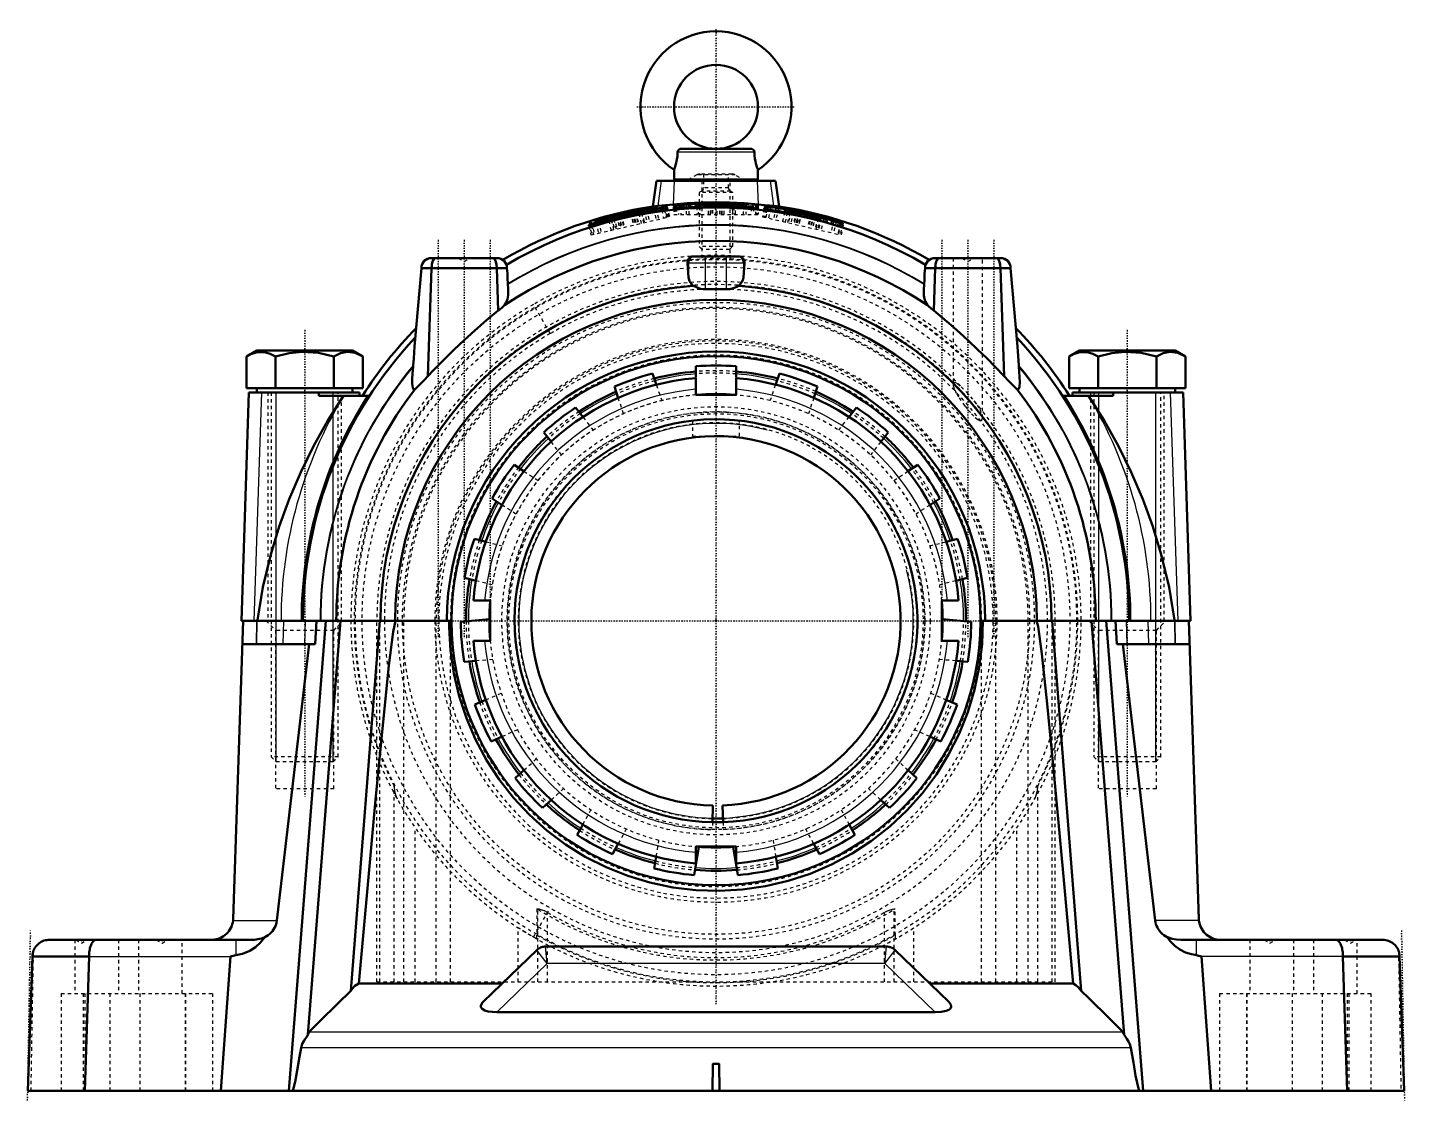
# Model space of a CAD drawing. Header units: millimetres. Extents: x -205 to 205, y -143 to 177.
import ezdxf

# ---------------------------------------------------------------- set-up
doc = ezdxf.new("R2010")
doc.units = ezdxf.units.MM
doc.linetypes.add('Center', pattern=[1.5, 0.45, -0.5, 0.05, -0.5])
doc.linetypes.add('Dashed', pattern=[2, 1, -1])
for name, color, linetype, lineweight in [('2d ConnectionPoints', 7, 'Continuous', 50), ('AM_0', 7, 'Continuous', 50), ('AM_4', 3, 'Continuous', 25), ('AM_5', 3, 'Continuous', 25), ('AM_7', 7, 'Center', 25), ('AM_9', 6, 'Dashed', 25)]:
    doc.layers.add(name, color=color, linetype=linetype, lineweight=lineweight)

# ---------------------------------------------------------------- blocks, each defined once
blk = doc.blocks.new('1_SKF_MBL_24_0_in_SKFSNL5246201224KH3024_2')
at = {"layer": 'AM_0'}
for p, q in [((-6, 72.39), (-6, 75.76)), ((6, 75.76), (6, 72.39)), ((-18.93, 73.61), (-17.75, 70.17)), ((17.74, 70.17), (18.93, 73.61)), ((-29.11, 66.31), (-30.28, 69.71)), ((30.28, 69.71), (29.12, 66.34)), ((-41.8, 63.47), (-39.59, 60.64)), ((39.58, 60.62), (41.8, 63.47)), ((-49.04, 53.24), (-51.27, 56.1)), ((51.27, 56.1), (49.05, 53.25)), ((-60.14, 46.46), (-57.2, 44.54)), ((57.17, 44.52), (60.14, 46.46)), ((-63.67, 34.43), (-66.71, 36.42)), ((66.71, 36.42), (63.66, 34.43)), ((-71.97, 24.42), (-68.49, 23.53)), ((68.52, 23.54), (71.97, 24.42)), ((-71.44, 11.9), (-74.92, 12.78)), ((74.92, 12.78), (71.41, 11.89)), ((-76, -0.28), (-67.5, 0.43)), ((67.5, 0.43), (76, -0.28)), ((-71.4, -11.94), (-75.01, -12.24)), ((75.01, -12.24), (71.44, -11.94)), ((-71.79, -24.94), (-68.54, -23.51)), ((68.5, -23.5), (71.79, -24.94)), ((-63.64, -34.47), (-66.97, -35.93)), ((66.97, -35.93), (63.64, -34.47)), ((-59.8, -46.9), (-57.19, -44.49)), ((57.22, -44.52), (59.8, -46.9)), ((-49.01, -53.28), (-51.68, -55.73)), ((51.68, -55.73), (49, -53.27)), ((-41.34, -63.78), (-39.61, -60.59)), ((39.63, -60.62), (41.34, -63.78)), ((-29.09, -66.36), (-30.78, -69.49)), ((-5.15, -67.3), (-6.55, -75.72)), ((6.55, -75.72), (5.15, -67.3)), ((30.78, -69.49), (29.07, -66.33)), ((-18.39, -73.74), (-17.79, -70.15)), ((17.79, -70.16), (18.39, -73.74))]:
    blk.add_line(p, q, dxfattribs=at)
for radius, start, end in [(76, 85.4719, 94.5281), (76, 104.4193, 113.4754), (76, 66.5246, 75.5807), (67.5, 85.0801, 94.9199), (76, 123.3667, 132.4228), (76, 47.5772, 56.6333), (76, 142.314, 151.3702), (76, 28.6298, 37.686), (76, 161.2614, 170.3175), (76, 9.6825, 18.7386), (67.5, 175.0801, 184.9199), (67.5, 355.0801, 4.9199), (76, 180.2088, 189.2649), (76, 350.7351, 359.7912), (76, 199.1561, 208.2123), (76, 331.7877, 340.8439), (76, 218.1035, 227.1596), (76, 312.8404, 321.8965), (76, 237.0509, 246.107), (76, 293.893, 302.9491), (67.5, 265.0801, 274.9199), (76, 255.9983, 265.0544), (76, 274.9456, 284.0017)]:
    blk.add_arc((0, 0), radius, start, end, dxfattribs=at)
at = {"layer": 'AM_9'}
for p, q in [((-17.75, 70.17), (-16.16, 65.54)), ((16.16, 65.54), (17.74, 70.17)), ((-27.51, 61.64), (-29.11, 66.31)), ((29.12, 66.34), (27.51, 61.64)), ((-39.59, 60.64), (-36.56, 56.74)), ((-7, 59.59), (-7, 55)), ((7, 55), (7, 59.59)), ((36.56, 56.74), (39.58, 60.62)), ((-7, 55), (7, 55)), ((-46.03, 49.37), (-49.04, 53.24)), ((49.05, 53.25), (46.03, 49.37)), ((-57.2, 44.54), (-53, 41.8)), ((53, 41.8), (57.17, 44.52)), ((-59.57, 31.75), (-63.67, 34.43)), ((63.66, 34.43), (59.57, 31.75)), ((-68.49, 23.53), (-63.7, 22.32)), ((63.7, 22.32), (68.52, 23.54)), ((-66.65, 10.69), (-71.44, 11.9)), ((71.41, 11.89), (66.65, 10.69)), ((-66.51, -11.53), (-71.4, -11.94)), ((71.44, -11.94), (66.51, -11.53)), ((-68.54, -23.51), (-63.98, -21.51)), ((63.98, -21.51), (68.5, -23.5)), ((-59.16, -32.5), (-63.64, -34.47)), ((63.64, -34.47), (59.16, -32.5)), ((-57.19, -44.49), (-53.53, -41.12)), ((53.53, -41.12), (57.22, -44.52)), ((-45.4, -49.95), (-49.01, -53.28)), ((49, -53.27), (45.4, -49.95)), ((-39.61, -60.59), (-37.28, -56.27)), ((37.28, -56.27), (39.63, -60.62)), ((-26.72, -61.99), (-29.09, -66.36)), ((-17.79, -70.15), (-16.98, -65.33)), ((16.98, -65.33), (17.79, -70.16)), ((29.07, -66.33), (26.72, -61.99))]:
    blk.add_line(p, q, dxfattribs=at)
for start, end in [(95.0997, 175.0801), (4.9199, 84.9003), (184.9199, 265.0801), (274.9199, 355.0801)]:
    blk.add_arc((0, 0), 67.5, start, end, dxfattribs=at)
blk = doc.blocks.new('2_SKF_KML_24_0_in_SKFSNL5246201224KH3024_2')
at = {"layer": 'AM_0'}
for p, q in [((-6, 72.25), (-6, 67.25)), ((6, 67.25), (6, 72.25)), ((-6, 67.25), (6, 67.25)), ((-67.25, 6), (-72.25, 6)), ((-67.25, -6), (-67.25, 6)), ((72.25, 6), (67.25, 6)), ((67.25, 6), (67.25, -6)), ((-72.25, -6), (-67.25, -6)), ((67.25, -6), (72.25, -6)), ((-6, -67.25), (-6, -72.25)), ((6, -67.25), (-6, -67.25)), ((6, -72.25), (6, -67.25))]:
    blk.add_line(p, q, dxfattribs=at)
for radius, start, end in [(72.5, 94.7471, 175.2529), (72.5, 4.7471, 85.2529), (72.5, 184.7471, 265.2529), (72.5, 274.7471, 355.2529), (60, 269, 272), (58.92, 269, 272)]:
    blk.add_arc((0, 0), radius, start, end, dxfattribs=at)
at = {"layer": 'AM_4'}
for start, end in [(94.9765, 175.0235), (4.9765, 85.0235), (184.9765, 265.0235), (274.9765, 355.0235)]:
    blk.add_arc((0, 0), 69.17, start, end, dxfattribs=at)
at = {"layer": 'AM_5'}
blk.add_arc((0, 0), 60, 75, 15, dxfattribs=at)
at = {"layer": 'AM_9'}
for radius, start, end in [(67.5, 94.9199, 175.0801), (67.5, 4.9199, 85.0801), (60, 272, 269), (58.92, 272, 269), (67.5, 184.9199, 265.0801), (67.5, 274.9199, 355.0801)]:
    blk.add_arc((0, 0), radius, start, end, dxfattribs=at)
blk = doc.blocks.new('3_H_3024_sleeve_h_0_in_SKFSNL5246201224KH3024_2')
at = {"layer": 'AM_0'}
for p, q in [((-0.96, -54.99), (-1.05, -59.99)), ((1.92, -54.97), (2.09, -59.96))]:
    blk.add_line(p, q, dxfattribs=at)
for radius in [60, 55]:
    blk.add_arc((0, 0), radius, 272, 269, dxfattribs=at)
at = {"layer": 'AM_5'}
blk.add_arc((0, 0), 58.77, 75, 15, dxfattribs=at)
at = {"layer": 'AM_9'}
for p, q in [((-1.05, -59.99), (-1.08, -62.16)), ((2.09, -59.96), (2.17, -62.13))]:
    blk.add_line(p, q, dxfattribs=at)
blk.add_arc((0, 0), 62.17, 272, 269, dxfattribs=at)
blk = doc.blocks.new('4_FRB_22_215_location_rng_1_0_in_SKFSNL5246201224KH3024_2')
at = {"layer": 'AM_7'}
for p, q in [((0, -114.19), (0, 176.62)), ((-114.19, 0), (114.19, 0))]:
    blk.add_line(p, q, dxfattribs=at)
at = {"layer": 'AM_9'}
blk.add_line((-49.38, 85.52), (-54.38, 94.18), dxfattribs=at)
for radius in [108.75, 98.75]:
    blk.add_arc((0, 0), radius, 180, 120, dxfattribs=at)
blk = doc.blocks.new('5_FRB_22_215_location_rng_2_0_in_SKFSNL5246201224KH3024_2')
at = {"layer": 'AM_9'}
blk.add_line((-54.38, -94.18), (-49.38, -85.52), dxfattribs=at)
blk.add_arc((0, 0), 98.75, 120, 180, dxfattribs=at)
blk = doc.blocks.new('6_1224_KM_simple_0_in_SKFSNL5246201224KH3024_2')
at = {"layer": 'AM_0'}
for start, end in [(94.6286, 104.3166), (75.6833, 85.3709), (113.5708, 123.2646), (56.7356, 66.4281), (132.5198, 142.214), (37.7864, 47.4807), (151.47, 161.1643), (18.8362, 28.5304), (170.4195, 180.1139), (360, 9.5807), (189.3676, 199.0558), (340.942, 350.6325), (208.3135, 218.0009), (321.9983, 331.6854), (227.2565, 236.9485), (303.0519, 312.741), (246.2033, 255.8977), (284.1034, 293.7981), (265.1536, 274.8478)]:
    blk.add_arc((0, 0), 74.45, start, end, dxfattribs=at)
at = {"layer": 'AM_4'}
for start, end in [(94.6711, 104.2725), (75.7271, 85.3257), (113.6148, 123.2216), (56.78, 66.3822), (132.5654, 142.1718), (37.8308, 47.4374), (151.5156, 161.1224), (18.8804, 28.4868), (170.4644, 180.0651), (360, 9.5368), (189.4108, 199.0095), (340.9849, 350.5914), (208.3539, 217.957), (322.0363, 331.6416), (227.2998, 236.9064), (303.0943, 312.6935), (246.2504, 255.8569), (284.1486, 293.7482), (265.2003, 274.8066)]:
    blk.add_arc((0, 0), 73.75, start, end, dxfattribs=at)
at = {"layer": 'AM_9'}
for radius in [105.4, 94.81, 93.37, 63.76, 62.19, 61.67, 60.09, 60.09]:
    blk.add_circle((0, 0), radius, dxfattribs=at)
for radius, start, end in [(74.45, 85.3709, 94.6286), (74.45, 104.3166, 113.5708), (73.75, 104.2725, 113.6148), (73.75, 85.3257, 94.6711), (73.75, 66.3822, 75.7271), (74.45, 66.4281, 75.6833), (74.45, 123.2646, 132.5198), (73.75, 123.2216, 132.5654), (73.75, 47.4374, 56.78), (74.45, 47.4807, 56.7356), (74.45, 142.214, 151.47), (73.75, 142.1718, 151.5156), (73.75, 28.4868, 37.8308), (74.45, 28.5304, 37.7864), (74.45, 161.1643, 170.4195), (73.75, 161.1224, 170.4644), (73.75, 9.5368, 18.8804), (74.45, 9.5807, 18.8362), (73.75, 350.5914, 0), (74.45, 180.1139, 189.3676), (73.75, 180.0651, 189.4108), (74.45, 350.6325, 359.886), (74.45, 199.0558, 208.3135), (73.75, 199.0095, 208.3539), (73.75, 331.6416, 340.9849), (74.45, 331.6854, 340.942), (74.45, 218.0009, 227.2565), (73.75, 217.957, 227.2998), (73.75, 312.6935, 322.0363), (74.45, 312.741, 321.9983), (74.45, 236.9485, 246.2033), (73.75, 236.9064, 246.2504), (73.75, 293.7482, 303.0943), (74.45, 293.7981, 303.0519), (74.45, 255.8977, 265.1536), (73.75, 255.8569, 265.2003), (73.75, 274.8066, 284.1486), (74.45, 274.8478, 284.1034)]:
    blk.add_arc((0, 0), radius, start, end, dxfattribs=at)
blk = doc.blocks.new('7_M_10_ebolt_001_0_in_SKFSNL5246201224KH3024_2')
at = {"layer": 'AM_0'}
for p, q in [((10.43, 140.5), (-10.43, 140.5)), ((-12.5, 134.34), (-12.5, 131.5)), ((12.5, 131.5), (12.5, 134.34))]:
    blk.add_line(p, q, dxfattribs=at)
for points in [[(-12.5, 134.29), (-12.49, 134.31), (-12.33, 134.7), (-12.03, 135.57), (-11.72, 136.83), (-11.51, 138.34), (-11.46, 139.5)], [(-10.43, 140.5), (-10.61, 140.48), (-10.95, 140.36), (-11.21, 140.14), (-11.39, 139.84), (-11.46, 139.5)], [(11.46, 139.5), (11.4, 139.82), (11.24, 140.11), (10.99, 140.34), (10.67, 140.47), (10.43, 140.5)], [(11.46, 139.5), (11.5, 138.52), (11.6, 137.54), (11.73, 136.8), (11.88, 136.1), (12.05, 135.52), (12.21, 135.02), (12.44, 134.43), (12.5, 134.29)]]:
    blk.add_lwpolyline(points, dxfattribs=at)
blk.add_circle((0, 153), 12.5, dxfattribs=at)
for centre, radius, start, end in [((0, 153), 22.5, 303.7874, 236.2254), ((-12, 131.5), 0.5, 180, 270), ((12, 131.5), 0.5, 270, 0)]:
    blk.add_arc(centre, radius, start, end, dxfattribs=at)
at = {"layer": 'AM_4'}
for p, q in [((11.46, 139.5), (-11.46, 139.5)), ((12.5, 131.5), (-12.5, 131.5))]:
    blk.add_line(p, q, dxfattribs=at)
at = {"layer": 'AM_7'}
blk.add_line((-23.62, 153), (23.63, 153), dxfattribs=at)
at = {"layer": 'AM_9'}
for p, q in [((-5.7, 132.73), (-8.7, 131)), ((5.7, 132.73), (-5.7, 132.73)), ((4.7, 133), (-4.7, 133)), ((-3.7, 133), (-3.7, 128.94)), ((3.7, 128.94), (3.7, 133)), ((8.7, 131), (5.7, 132.73)), ((-4.3, 127.9), (-5, 127.5)), ((-5, 127.5), (-5, 124.2)), ((5, 127.5), (-5, 127.5)), ((4.3, 127.9), (-4.3, 127.9)), ((3.7, 128.94), (-3.7, 128.94)), ((5, 127.5), (4.3, 127.9)), ((5, 111.45), (5, 127.5)), ((-5, 123.83), (-5, 123.73)), ((-5, 123.28), (-5, 111.45)), ((-5, 111.45), (-4.05, 110.5)), ((5, 111.45), (-5, 111.45)), ((4.05, 110.5), (5, 111.45)), ((4.05, 110.5), (-4.05, 110.5))]:
    blk.add_line(p, q, dxfattribs=at)
for centre, radius, start, end in [((-4.7, 131), 2, 90, 120), ((4.7, 131), 2, 60, 90), ((-4.9, 128.94), 1.2, 300, 0), ((4.9, 128.94), 1.2, 180, 240)]:
    blk.add_arc(centre, radius, start, end, dxfattribs=at)
blk = doc.blocks.new('8_M_20x110_20x110_001_1_0_in_SKFSNL5246201224KH3024_2')
at = {"layer": 'AM_0'}
for p, q in [((108.25, 80.5), (105.18, 78.73)), ((105.18, 78.73), (105.18, 69.25)), ((136.75, 80.5), (108.25, 80.5)), ((113.84, 78.73), (113.84, 69.25)), ((131.16, 78.73), (131.16, 69.25)), ((139.82, 78.73), (136.75, 80.5)), ((139.82, 78.73), (139.82, 69.25)), ((105.18, 69.25), (139.82, 69.25)), ((108.25, 69.25), (108.25, 68)), ((136.75, 68), (136.75, 69.25))]:
    blk.add_line(p, q, dxfattribs=at)
for points in [[(113.84, 78.73), (112.23, 79.52), (110.57, 79.98), (108.36, 79.97), (106.13, 79.23), (105.18, 78.73)], [(131.16, 78.73), (126.62, 79.75), (121.88, 80.06), (117.86, 79.66), (113.84, 78.73)], [(139.82, 78.73), (137.55, 79.75), (135.18, 80.06), (133.17, 79.66), (131.16, 78.73)]]:
    blk.add_lwpolyline(points, dxfattribs=at)
at = {"layer": 'AM_5'}
for p, q in [((114.03, -42), (114.03, 68)), ((130.97, -42), (130.97, 68))]:
    blk.add_line(p, q, dxfattribs=at)
at = {"layer": 'AM_9'}
for p, q in [((112.5, 68), (112.5, -40.47)), ((132.5, -40.47), (132.5, 68)), ((112.5, -40.47), (114.03, -42)), ((132.5, -40.47), (112.5, -40.47)), ((130.97, -42), (132.5, -40.47)), ((130.97, -42), (114.03, -42))]:
    blk.add_line(p, q, dxfattribs=at)
blk = doc.blocks.new('9_M_20x110_20x110_001_2_0_in_SKFSNL5246201224KH3024_2')
at = {"layer": 'AM_0'}
for p, q in [((-136.75, 80.5), (-139.82, 78.73)), ((-139.82, 78.73), (-139.82, 69.25)), ((-108.25, 80.5), (-136.75, 80.5)), ((-131.16, 78.73), (-131.16, 69.25)), ((-113.84, 78.73), (-113.84, 69.25)), ((-105.18, 78.73), (-108.25, 80.5)), ((-105.18, 78.73), (-105.18, 69.25)), ((-139.82, 69.25), (-105.18, 69.25)), ((-136.75, 69.25), (-136.75, 68)), ((-108.25, 68), (-108.25, 69.25))]:
    blk.add_line(p, q, dxfattribs=at)
for points in [[(-131.16, 78.73), (-132.77, 79.52), (-134.43, 79.98), (-136.64, 79.97), (-138.87, 79.23), (-139.82, 78.73)], [(-113.84, 78.73), (-118.38, 79.75), (-123.12, 80.06), (-127.14, 79.66), (-131.16, 78.73)], [(-105.18, 78.73), (-107.45, 79.75), (-109.82, 80.06), (-111.83, 79.66), (-113.84, 78.73)]]:
    blk.add_lwpolyline(points, dxfattribs=at)
at = {"layer": 'AM_5'}
for p, q in [((-130.97, -42), (-130.97, 68)), ((-114.03, -42), (-114.03, 68))]:
    blk.add_line(p, q, dxfattribs=at)
at = {"layer": 'AM_9'}
for p, q in [((-132.5, 68), (-132.5, -40.47)), ((-112.5, -40.47), (-112.5, 68)), ((-132.5, -40.47), (-130.97, -42)), ((-112.5, -40.47), (-132.5, -40.47)), ((-114.03, -42), (-112.5, -40.47)), ((-114.03, -42), (-130.97, -42))]:
    blk.add_line(p, q, dxfattribs=at)
blk = doc.blocks.new('10_SNL_524_620_CAP_0_in_SKFSNL5246201224KH3024_2')
at = {"layer": 'AM_0'}
for p, q in [((-17.74, 131), (-18.81, 123.36)), ((-17.74, 131), (17.74, 131)), ((18.81, 123.36), (17.74, 131)), ((-18.81, 123.36), (-17.21, 123.5)), ((-17.21, 123.5), (-12.65, 123.96)), ((-12.55, 123.4), (-12.55, 123.6)), ((-12.55, 122.79), (-12.55, 123.11)), ((-12.01, 123.42), (-12.33, 123.4)), ((-12.33, 123.17), (-12.01, 123.21)), ((-11.78, 123.41), (-11.78, 122.83)), ((-4.89, 123.89), (1.01, 124.25)), ((-4.89, 124.14), (-4.89, 123.8)), ((1.78, 123.39), (-4.89, 123.67)), ((-4.89, 123.67), (-4.89, 123.34)), ((1.78, 124.07), (-0.29, 123.99)), ((-0.29, 123.99), (-0.29, 123.48)), ((-0.29, 123.99), (4.85, 123.68)), ((11.2, 123.22), (11.2, 122.93)), ((14.53, 123.18), (14.57, 123.38)), ((15.06, 123.08), (14.74, 123.13)), ((15.28, 123.03), (15.14, 122.46)), ((17.21, 123.5), (18.81, 123.36)), ((-35.74, 118.65), (-35.81, 118.97)), ((-31.27, 119.71), (-31.19, 119.38)), ((-29.14, 120.68), (-29.07, 120.42)), ((-24.64, 121.65), (-24.65, 121.68)), ((-22.32, 121.82), (-22.22, 121.37)), ((-17.86, 122.95), (-17.84, 122.83)), ((-15.51, 122.98), (-15.4, 122.47)), ((14.39, 122.59), (14.45, 122.87)), ((14.68, 122.87), (15, 122.84)), ((20.64, 122.42), (20.47, 121.68)), ((22.06, 121.75), (21.99, 121.46)), ((24.88, 121.33), (24.57, 121.41)), ((24.6, 121.53), (24.91, 121.49)), ((28.89, 120.71), (28.9, 120.74)), ((31.09, 120.03), (31.07, 119.92)), ((-37.83, 117.49), (-37.9, 117.78)), ((37.78, 118.36), (37.76, 118.24)), ((-84.75, 108), (-65.25, 108)), ((-6.7, 108.5), (6.7, 108.5)), ((84.75, 108), (65.25, 108)), ((-87.75, 105), (-89.79, 81.64)), ((-87.75, 105), (-84.71, 105)), ((-85.81, 72.8), (-84.71, 105)), ((-85.8, 72.81), (-84.7, 105)), ((-84.7, 105), (-65.3, 105)), ((-65.3, 105), (-64.86, 92.34)), ((-62.25, 105), (-65.29, 105)), ((-65.29, 105), (-64.86, 92.35)), ((-62.18, 104.22), (-62.25, 105)), ((-8.15, 102.21), (-8.5, 106.5)), ((8.5, 106.5), (8.15, 102.21)), ((62.25, 105), (62.18, 104.22)), ((62.25, 105), (65.29, 105)), ((64.86, 92.35), (65.29, 105)), ((64.86, 92.34), (65.3, 105)), ((65.3, 105), (84.7, 105)), ((84.7, 105), (85.8, 72.81)), ((87.75, 105), (84.71, 105)), ((84.71, 105), (85.81, 72.8)), ((89.79, 81.64), (87.75, 105)), ((-61.97, 100.07), (-61.99, 100.31)), ((61.99, 100.31), (61.97, 100.07)), ((-64.86, 92.34), (-64.86, 92.35)), ((64.86, 92.35), (64.86, 92.34)), ((89.79, 81.64), (90.18, 75.98)), ((-90.18, 75.98), (-90.21, 75.61)), ((90.21, 75.61), (90.18, 75.98)), ((-85.81, 72.8), (-85.8, 72.81)), ((85.8, 72.81), (85.81, 72.8)), ((-141.35, 0), (-139.09, 68)), ((-139.09, 68), (-106.22, 68)), ((-118.3, 68), (-118.3, 67)), ((-118.3, 67), (-111.06, 67)), ((-103.47, 67), (-110.94, 67)), ((-106.22, 67), (-106.22, 68)), ((110.94, 67), (103.47, 67)), ((106.22, 68), (106.22, 67)), ((106.22, 68), (139.09, 68)), ((111.06, 67), (118.3, 67)), ((118.3, 68), (118.3, 67)), ((139.09, 68), (141.35, 0)), ((-124.33, 0), (-141.35, 0)), ((-78.75, 0), (-123.27, 0)), ((78.75, 0), (123.27, 0)), ((141.35, 0), (124.33, 0))]:
    blk.add_line(p, q, dxfattribs=at)
for points in [[(-12.65, 123.96), (-8.58, 124.29), (-4.45, 124.5), (-0.18, 124.57), (4.1, 124.51), (8.39, 124.3), (12.65, 123.96)], [(-12.55, 123.6), (-12.51, 123.62), (-12.38, 123.64), (-12.19, 123.66), (-11.95, 123.69), (-11.78, 123.71)], [(-12.33, 123.4), (-12.47, 123.39), (-12.54, 123.4), (-12.55, 123.4)], [(-12.55, 123.11), (-12.51, 123.13), (-12.38, 123.16), (-12.33, 123.17)], [(-12.01, 123.42), (-11.86, 123.42), (-11.79, 123.42), (-11.78, 123.41)], [(-11.78, 123.26), (-11.83, 123.24), (-11.95, 123.22), (-12.01, 123.21)], [(-5.66, 124.14), (-5.4, 124.15), (-5.18, 124.15), (-5.01, 124.15), (-4.91, 124.15), (-4.89, 124.14)], [(-4.89, 123.34), (-4.93, 123.32), (-5.06, 123.3), (-5.25, 123.28), (-5.49, 123.27), (-5.66, 123.26)], [(1.01, 124.25), (1.21, 124.26), (1.45, 124.26), (1.58, 124.26)], [(1.78, 124.07), (1.99, 124.07), (2.24, 124.07), (2.32, 124.07)], [(2.32, 123.37), (2.07, 123.37), (1.84, 123.39), (1.78, 123.39)], [(5.35, 123.65), (5.1, 123.67), (4.85, 123.68)], [(8.13, 124), (8.39, 123.98), (8.61, 123.96), (8.78, 123.94), (8.88, 123.93), (8.9, 123.92)], [(8.9, 123.8), (8.86, 123.79), (8.73, 123.79), (8.54, 123.8), (8.31, 123.81), (8.13, 123.82)], [(10.43, 123.33), (10.69, 123.3), (10.91, 123.28), (11.08, 123.25), (11.18, 123.23), (11.2, 123.22)], [(12.65, 123.96), (14.36, 123.79), (15.96, 123.62), (17.01, 123.51), (17.21, 123.5)], [(14.74, 123.13), (14.6, 123.16), (14.53, 123.18), (14.53, 123.18)], [(14.57, 123.38), (14.62, 123.39), (14.74, 123.38), (14.94, 123.36), (15.17, 123.34), (15.34, 123.32)], [(15.06, 123.08), (15.2, 123.05), (15.27, 123.03), (15.28, 123.03)], [(-35.81, 118.97), (-35.78, 118.99), (-35.66, 119.03), (-35.47, 119.09), (-35.25, 119.16), (-35.09, 119.21)], [(-32.02, 119.56), (-31.93, 119.58), (-31.69, 119.64), (-31.49, 119.68), (-31.34, 119.71), (-31.27, 119.72), (-31.27, 119.71)], [(-30.48, 119.7), (-30.49, 119.7), (-30.73, 119.64), (-30.95, 119.59), (-31.12, 119.56), (-31.21, 119.55), (-31.23, 119.55)], [(-29.14, 120.68), (-29.1, 120.7), (-28.98, 120.74), (-28.79, 120.79), (-28.56, 120.85), (-28.4, 120.89)], [(-28.35, 120.7), (-28.44, 120.68), (-28.68, 120.63), (-28.89, 120.59), (-29.03, 120.56), (-29.1, 120.56), (-29.11, 120.56)], [(-25.41, 121.56), (-25.32, 121.57), (-25.08, 121.62), (-24.87, 121.66), (-24.72, 121.68), (-24.65, 121.68), (-24.65, 121.68)], [(-23.88, 121.77), (-23.97, 121.75), (-24.21, 121.71), (-24.42, 121.67), (-24.56, 121.65), (-24.64, 121.65), (-24.64, 121.65)], [(-23.08, 121.71), (-23, 121.73), (-22.75, 121.77), (-22.55, 121.8), (-22.4, 121.82), (-22.33, 121.82), (-22.32, 121.82)], [(-22.26, 121.54), (-22.3, 121.52), (-22.42, 121.49), (-22.6, 121.44), (-22.84, 121.39), (-23, 121.36)], [(-18.63, 122.86), (-18.55, 122.88), (-18.3, 122.91), (-18.09, 122.94), (-17.94, 122.95), (-17.87, 122.95), (-17.86, 122.95)], [(-17.84, 122.83), (-17.88, 122.82), (-18, 122.79), (-18.19, 122.75), (-18.42, 122.71), (-18.59, 122.69)], [(-16.28, 122.91), (-16.2, 122.93), (-15.95, 122.95), (-15.74, 122.98), (-15.59, 122.98), (-15.52, 122.98), (-15.51, 122.98)], [(-15.4, 122.47), (-15.43, 122.45), (-15.55, 122.42), (-15.74, 122.39), (-15.98, 122.35), (-16.15, 122.33)], [(-11.78, 122.83), (-12.04, 122.8), (-12.26, 122.79), (-12.43, 122.78), (-12.53, 122.79), (-12.55, 122.79)], [(11.2, 122.93), (11.16, 122.91), (11.03, 122.91), (10.84, 122.92), (10.61, 122.93), (10.43, 122.95)], [(15.14, 122.46), (15.05, 122.47), (14.81, 122.5), (14.6, 122.54), (14.46, 122.57), (14.39, 122.59), (14.39, 122.59)], [(14.45, 122.87), (14.5, 122.87), (14.63, 122.87), (14.68, 122.87)], [(15.23, 122.84), (15.19, 122.84), (15.06, 122.84), (15, 122.84)], [(21.31, 121.92), (21.22, 121.94), (20.98, 121.98), (20.77, 122.02), (20.63, 122.06), (20.57, 122.08), (20.56, 122.09)], [(20.57, 122.12), (20.62, 122.13), (20.74, 122.12), (20.93, 122.09), (21.17, 122.06), (21.34, 122.03)], [(21.36, 122.13), (21.27, 122.15), (21.03, 122.2), (20.82, 122.24), (20.68, 122.27), (20.61, 122.29), (20.61, 122.3)], [(20.64, 122.42), (20.69, 122.43), (20.81, 122.41), (21, 122.39), (21.24, 122.35), (21.4, 122.32)], [(21.99, 121.46), (21.94, 121.45), (21.82, 121.46), (21.63, 121.49), (21.39, 121.52), (21.23, 121.55)], [(21.31, 121.92), (21.34, 121.92), (21.59, 121.87), (21.8, 121.82), (21.96, 121.79), (22.05, 121.76), (22.06, 121.75)], [(24.04, 121.53), (24.21, 121.49), (24.44, 121.44), (24.57, 121.41)], [(24.6, 121.53), (24.39, 121.57), (24.15, 121.62), (24.06, 121.63)], [(25.4, 121.21), (25.24, 121.25), (25, 121.3), (24.88, 121.33)], [(24.91, 121.49), (25.12, 121.45), (25.36, 121.4), (25.44, 121.38)], [(28.16, 120.95), (28.25, 120.93), (28.49, 120.87), (28.69, 120.81), (28.83, 120.77), (28.9, 120.75), (28.9, 120.74)], [(29.63, 120.5), (29.55, 120.52), (29.31, 120.58), (29.1, 120.64), (28.96, 120.68), (28.9, 120.71), (28.89, 120.71)], [(31.07, 119.92), (31.03, 119.92), (30.9, 119.94), (30.71, 119.98), (30.48, 120.04), (30.32, 120.08)], [(30.36, 120.25), (30.45, 120.23), (30.68, 120.16), (30.88, 120.11), (31.03, 120.06), (31.09, 120.03), (31.09, 120.03)], [(-37.9, 117.78), (-37.86, 117.81), (-37.75, 117.86), (-37.56, 117.92), (-37.34, 118), (-37.18, 118.05)], [(-37.09, 117.68), (-37.11, 117.68), (-37.35, 117.6), (-37.57, 117.54), (-37.73, 117.5), (-37.82, 117.49), (-37.83, 117.49)], [(-35, 118.84), (-35.09, 118.81), (-35.32, 118.74), (-35.53, 118.69), (-35.67, 118.66), (-35.74, 118.65), (-35.74, 118.65)], [(37.76, 118.24), (37.71, 118.24), (37.59, 118.27), (37.41, 118.32), (37.18, 118.39), (37.02, 118.44)], [(37.06, 118.61), (37.14, 118.59), (37.38, 118.51), (37.58, 118.44), (37.72, 118.39), (37.78, 118.36), (37.78, 118.36)], [(-83.53, 108), (-83.9, 107.85), (-84.25, 107.38), (-84.51, 106.64), (-84.67, 105.71), (-84.7, 105)], [(-65.3, 105), (-65.36, 105.99), (-65.55, 106.87), (-65.85, 107.54), (-66.21, 107.93), (-66.47, 108)], [(-8.5, 106.5), (-8.46, 107.15), (-8.18, 107.77), (-7.93, 108.04), (-7.45, 108.35), (-7.17, 108.44), (-6.85, 108.49), (-6.7, 108.5)], [(6.7, 108.5), (6.98, 108.48), (7.25, 108.42), (7.58, 108.28), (8, 107.98), (8.43, 107.25), (8.5, 106.5)], [(66.47, 108), (66.1, 107.85), (65.75, 107.38), (65.49, 106.64), (65.33, 105.71), (65.3, 105)], [(84.7, 105), (84.64, 105.99), (84.45, 106.87), (84.15, 107.54), (83.79, 107.93), (83.53, 108)], [(-62.18, 104.22), (-62.14, 103.44), (-62.12, 102.55), (-62.09, 101.64), (-62.03, 100.68), (-61.99, 100.31)], [(61.99, 100.31), (62, 100.32), (62.07, 101.29), (62.11, 102.26), (62.13, 103.27), (62.18, 104.22)], [(-62.98, 93.94), (-62.45, 94.8), (-62.1, 95.79), (-61.92, 96.9), (-61.87, 98.14), (-61.9, 99.09), (-61.97, 100.07)], [(-6.81, 99.71), (-7.44, 100.39), (-7.89, 101.15), (-8.15, 102.21)], [(-3.16, 98.72), (-3.86, 98.75), (-4.57, 98.88), (-5.81, 99.28), (-6.81, 99.71)], [(6.81, 99.71), (6.18, 99.43), (5.44, 99.14), (4.08, 98.78), (3.16, 98.72)], [(8.15, 102.21), (8, 101.45), (7.64, 100.68), (6.81, 99.71)], [(61.97, 100.07), (61.88, 98.76), (61.87, 97.77), (61.92, 96.82), (62.08, 95.86), (62.38, 94.97), (62.98, 93.94)], [(-64.86, 92.34), (-68.31, 89.47), (-71.83, 86.4), (-74.97, 83.55), (-78.07, 80.63), (-81.2, 77.57), (-84.24, 74.47), (-85.8, 72.81)], [(-62.98, 93.94), (-63.82, 93.2), (-64.8, 92.39), (-64.86, 92.35)], [(64.86, 92.35), (64.07, 93), (63.33, 93.63), (62.98, 93.94)], [(85.8, 72.81), (83.26, 75.49), (80.64, 78.14), (77.9, 80.8), (75.11, 83.42), (72.58, 85.73), (70.04, 87.98), (67.44, 90.21), (64.86, 92.34)], [(-90.18, 75.98), (-90.02, 78.06), (-89.91, 79.88), (-89.79, 81.64)], [(-90.21, 75.61), (-90.36, 73.72), (-90.46, 71.82), (-90.46, 70.68), (-90.41, 69.99), (-90.3, 69.36), (-90.14, 68.99), (-89.9, 68.79), (-89.78, 68.77)], [(89.78, 68.77), (90.03, 68.86), (90.21, 69.11), (90.37, 69.69), (90.46, 71.03), (90.43, 72.6), (90.33, 74.23), (90.21, 75.61)], [(-85.81, 72.8), (-86.86, 71.69), (-87.89, 70.62), (-88.87, 69.63), (-89.78, 68.77)], [(89.78, 68.77), (88.99, 69.52), (88.07, 70.43), (86.97, 71.57), (85.81, 72.8)], [(-136.62, 0), (-136.6, 0.14), (-134.93, 10.02), (-132.62, 19.76), (-130.09, 28.08), (-127.11, 36.24), (-123.69, 44.21), (-119.83, 52.03), (-115.57, 59.64), (-110.94, 67)], [(110.94, 67), (115.57, 59.64), (119.83, 52.03), (123.69, 44.21), (127.11, 36.24), (130.09, 28.08), (132.62, 19.76), (134.93, 10.02), (136.6, 0.14), (136.62, 0)]]:
    blk.add_lwpolyline(points, dxfattribs=at)
for centre, radius, start, end in [((0, 0), 124.79, 98.6681, 120.5768), ((0, 0), 124.27, 92.6083, 95.4413), ((0, 0), 123.39, 92.6269, 95.4802), ((0, 0), 124.27, 86.2469, 89.2699), ((0, 0), 124.09, 86.2415, 88.9274), ((0, 0), 123.39, 85.1499, 88.9213), ((0, 0), 123.77, 85.1648, 87.5211), ((0, 0), 124.27, 72.6498, 82.9076), ((0, 0), 124.79, 59.4231, 81.332), ((0, 0), 123.01, 59.5072, 120.4928), ((0, 0), 123.77, 104.9933, 107.4799), ((0, 0), 123.39, 97.5203, 107.4937), ((0, 0), 124.27, 98.6228, 106.3997), ((0, 0), 123.88, 100.7387, 106.4103), ((0, 0), 123.52, 100.7321, 104.2863), ((0, 0), 124.18, 101.805, 103.2189), ((0, 0), 123.99, 97.5469, 103.2193), ((0, 0), 124.09, 98.6164, 101.0964), ((0, 0), 123.39, 80.0949, 82.9499), ((0, 0), 123.88, 78.8108, 80.0825), ((0, 0), 123.99, 78.8093, 80.0799), ((0, 0), 124.18, 76.8925, 80.0751), ((0, 0), 123.85, 75.8288, 78.1631), ((0, 0), 124.02, 75.8305, 78.1615), ((0, 0), 124.09, 72.6435, 76.1849), ((0, 0), 113.09, 56.1613, 123.8387), ((-84.75, 105), 3, 90, 180), ((-65.25, 105), 3, 360, 90), ((65.25, 105), 3, 90, 180), ((84.75, 105), 3, 360, 90), ((0, 0), 99.94, 93.9064, 180), ((0, 0), 98.77, 88.1666, 91.8334), ((0, 0), 99.94, 0, 86.0936), ((0, 0), 95.54, 0, 180), ((0, 0), 124.79, 135.7018, 147.5266), ((0, 0), 124.79, 32.4727, 44.2981), ((0, 0), 123.01, 136.7235, 180), ((0, 0), 123.01, 360, 43.2765), ((0, 0), 80.14, 0, 180), ((0, 0), 78.75, 0, 180), ((0, 0), 113.09, 142.5476, 180), ((0, 0), 113.09, 0, 37.4524)]:
    blk.add_arc(centre, radius, start, end, dxfattribs=at)
for centre, major_axis, start_param, end_param in [((-83.54, 105), (0, -3), 3.141593, 4.712389), ((-66.46, 105), (0, 3), 4.712389, 6.283185), ((66.46, 105), (0, -3), 3.141593, 4.712389), ((83.54, 105), (0, 3), 4.712389, 6.283185)]:
    blk.add_ellipse(centre, major_axis=major_axis, ratio=0.390731, start_param=start_param, end_param=end_param, dxfattribs=at)
at = {"layer": 'AM_4'}
for p, q in [((-17.21, 123.5), (-16.19, 131)), ((-12.65, 123.96), (-12.4, 131)), ((12.65, 123.96), (12.4, 131)), ((17.21, 123.5), (16.19, 131)), ((-12.33, 123.17), (-12.33, 122.79)), ((-12.01, 123.21), (-12.01, 122.81)), ((-11.78, 123.71), (-11.78, 123.54)), ((-5.66, 124.14), (-5.66, 123.26)), ((1.01, 124.25), (1.01, 124.04)), ((1.58, 124.26), (1.58, 124.06)), ((4.85, 123.68), (4.85, 123.29)), ((5.35, 123.65), (5.35, 123.27)), ((8.13, 124), (8.13, 123.82)), ((10.43, 123.33), (10.43, 122.95)), ((15.34, 123.32), (15.28, 123.04)), ((-35.09, 119.21), (-35, 118.84)), ((-32.02, 119.56), (-31.93, 119.19)), ((-30.48, 119.7), (-30.45, 119.57)), ((-28.35, 120.7), (-28.33, 120.6)), ((-23, 121.36), (-22.97, 121.23)), ((-18.63, 122.86), (-18.59, 122.69)), ((-16.28, 122.91), (-16.15, 122.33)), ((14.68, 122.87), (14.61, 122.54)), ((15, 122.84), (14.92, 122.49)), ((21.31, 121.92), (21.23, 121.55)), ((21.36, 122.13), (21.34, 122.03)), ((24.06, 121.63), (24.04, 121.53)), ((24.6, 121.53), (24.57, 121.41)), ((24.91, 121.49), (24.88, 121.33)), ((25.44, 121.38), (25.4, 121.21)), ((30.36, 120.25), (30.32, 120.08)), ((-37.18, 118.05), (-37.09, 117.68)), ((37.06, 118.61), (37.02, 118.44)), ((-3.16, 98.72), (-3.16, 108.5)), ((3.16, 98.72), (3.16, 108.5)), ((8.5, 106.5), (-8.5, 106.5)), ((-8.15, 106.5), (-8.15, 102.21)), ((8.15, 106.5), (8.15, 102.21)), ((-135.39, 68), (-137.64, 0)), ((137.64, 0), (135.39, 68))]:
    blk.add_line(p, q, dxfattribs=at)
for radius, start, end in [(117.92, 58.2821, 121.7179), (117.71, 58.2314, 121.7686), (117.92, 139.8841, 180), (117.71, 140.0308, 180), (117.92, 0, 40.1159), (117.71, 0, 39.9692), (129.55, 148.8559, 180), (123.59, 147.1722, 180), (123.27, 147.0757, 180), (123.27, 0, 32.9243), (123.59, 0, 32.8278), (129.55, 360, 31.1441)]:
    blk.add_arc((0, 0), radius, start, end, dxfattribs=at)
for centre, start_param, end_param in [((-6.16, 106.5), 0, 1.570796), ((6.16, 106.5), 4.712389, 6.283185)]:
    blk.add_ellipse(centre, major_axis=(0, 2), ratio=0.998591, start_param=start_param, end_param=end_param, dxfattribs=at)
at = {"layer": 'AM_7'}
for p, q in [((-82.76, 113.4), (-82.76, -5.4)), ((-75, 113.4), (-75, -5.4)), ((-67.24, 113.4), (-67.24, -5.4)), ((67.24, 113.4), (67.24, -5.4)), ((75, 113.4), (75, -5.4)), ((82.76, 113.4), (82.76, -5.4))]:
    blk.add_line(p, q, dxfattribs=at)
at = {"layer": 'AM_9'}
for p, q in [((-4.19, 131), (-4.19, 107.42)), ((4.19, 107.42), (4.19, 131)), ((-15.34, 123.32), (-14.6, 120.1)), ((-15.06, 123.08), (-14.74, 123.13)), ((-15.06, 123.08), (-14.38, 120.15)), ((-14.74, 123.13), (-14.07, 120.22)), ((-14.57, 123.38), (-13.85, 120.28)), ((-12.55, 123.4), (-12.55, 123.24)), ((-12.33, 123.4), (-12.33, 123.17)), ((-12.01, 123.42), (-12.01, 123.21)), ((-11.2, 123.22), (-11.2, 121)), ((-10.43, 123.33), (-10.43, 121)), ((-8.9, 123.92), (-8.9, 121)), ((-8.13, 124), (-8.13, 121)), ((-5.66, 123.26), (-5.66, 121)), ((-5.35, 123.65), (-5.35, 121)), ((-4.89, 123.34), (-4.89, 121)), ((0.29, 123.99), (-4.85, 123.68)), ((-4.85, 123.22), (-4.85, 121)), ((-2.32, 124.07), (-2.32, 121)), ((-1.78, 124.07), (-1.78, 121)), ((-1.78, 124.07), (0.29, 123.99)), ((-1.78, 123.39), (0, 123.51)), ((-1.58, 124.26), (-1.58, 121)), ((-1.01, 124.25), (-1.01, 121)), ((0, 124.22), (-1.01, 124.25)), ((-0.29, 123.48), (-0.29, 121)), ((2.01, 124.11), (0, 124.22)), ((0, 123.51), (4.89, 123.67)), ((0.29, 123.99), (0.29, 121)), ((1.01, 124.04), (1.01, 121)), ((1.58, 124.06), (1.58, 121)), ((1.78, 124.07), (1.78, 121)), ((4.89, 123.89), (2.01, 124.11)), ((2.32, 124.07), (2.32, 121)), ((4.85, 123.29), (4.85, 121)), ((4.89, 124.14), (4.89, 121)), ((5.35, 123.27), (5.35, 121)), ((5.66, 124.14), (5.66, 121)), ((8.13, 123.82), (8.13, 121)), ((8.9, 123.8), (8.9, 121)), ((11.78, 123.71), (11.78, 121)), ((12.01, 123.42), (12.01, 121)), ((12.01, 123.42), (12.33, 123.4)), ((12.33, 123.17), (12.01, 123.21)), ((12.33, 123.4), (12.33, 121)), ((12.55, 123.6), (12.55, 121)), ((14.53, 123.18), (14.46, 122.88)), ((14.74, 123.13), (14.68, 122.87)), ((15.06, 123.08), (15, 122.84)), ((-37.23, 114.88), (-13.85, 120.28)), ((-31.93, 119.19), (-31.26, 116.26)), ((-31.19, 119.38), (-30.51, 116.43)), ((-31.09, 120.03), (-30.28, 116.48)), ((-30.45, 119.57), (-29.77, 116.6)), ((-30.36, 120.25), (-29.53, 116.66)), ((-29.63, 120.5), (-28.78, 116.83)), ((-29.07, 120.42), (-28.27, 116.95)), ((-28.9, 120.74), (-28.04, 117)), ((-28.4, 120.89), (-28.35, 120.7)), ((-28.33, 120.6), (-27.53, 117.12)), ((-28.16, 120.95), (-27.29, 117.17)), ((-25.44, 121.38), (-24.61, 117.79)), ((-25.41, 121.56), (-24.54, 117.81)), ((-24.6, 121.53), (-24.91, 121.49)), ((-24.91, 121.49), (-24.09, 117.91)), ((-24.88, 121.33), (-24.57, 121.41)), ((-24.64, 121.65), (-23.79, 117.98)), ((-24.6, 121.53), (-23.78, 117.98)), ((-24.06, 121.63), (-23.25, 118.11)), ((-23.88, 121.77), (-23.05, 118.15)), ((-23.08, 121.71), (-23, 121.36)), ((-22.97, 121.23), (-22.3, 118.33)), ((-22.22, 121.37), (-21.55, 118.5)), ((-22.06, 121.75), (-21.32, 118.55)), ((-21.4, 122.32), (-20.57, 118.72)), ((-20.64, 122.42), (-19.83, 118.9)), ((-18.59, 122.69), (-17.82, 119.36)), ((-17.84, 122.83), (-17.08, 119.53)), ((-16.15, 122.33), (-15.58, 119.88)), ((-15.4, 122.47), (-14.84, 120.05)), ((-14.68, 122.87), (-15, 122.84)), ((-12.55, 122.79), (-12.55, 121)), ((-12.55, 121), (12.55, 121)), ((-12.33, 122.79), (-12.33, 121)), ((-12.01, 122.81), (-12.01, 121)), ((-11.78, 122.83), (-11.78, 121)), ((10.43, 122.95), (10.43, 121)), ((11.2, 122.93), (11.2, 121)), ((14.39, 122.59), (13.85, 120.28)), ((13.85, 120.28), (37.23, 114.88)), ((14.61, 122.54), (14.07, 120.22)), ((14.92, 122.49), (14.38, 120.15)), ((15.14, 122.46), (14.6, 120.1)), ((15.51, 122.98), (14.84, 120.05)), ((16.28, 122.91), (15.58, 119.88)), ((17.86, 122.95), (17.08, 119.53)), ((18.63, 122.86), (17.82, 119.36)), ((20.47, 121.68), (19.83, 118.9)), ((21.23, 121.55), (20.57, 118.72)), ((21.34, 122.03), (21.31, 121.92)), ((21.99, 121.46), (21.32, 118.55)), ((21.4, 122.32), (21.36, 122.13)), ((22.32, 121.82), (21.55, 118.5)), ((23.08, 121.71), (22.3, 118.33)), ((23.88, 121.77), (23.05, 118.15)), ((24.04, 121.53), (23.25, 118.11)), ((24.57, 121.41), (23.78, 117.98)), ((24.65, 121.68), (23.79, 117.98)), ((24.88, 121.33), (24.09, 117.91)), ((25.41, 121.56), (24.54, 117.81)), ((25.4, 121.21), (24.61, 117.79)), ((28.16, 120.95), (27.29, 117.17)), ((28.4, 120.89), (27.53, 117.12)), ((28.89, 120.71), (28.04, 117)), ((29.14, 120.68), (28.27, 116.95)), ((29.63, 120.5), (28.78, 116.83)), ((30.32, 120.08), (29.53, 116.66)), ((30.48, 119.7), (29.77, 116.6)), ((31.07, 119.92), (30.28, 116.48)), ((31.27, 119.71), (30.51, 116.43)), ((32.02, 119.56), (31.26, 116.26)), ((35.09, 119.21), (34.24, 115.57)), ((35.81, 118.97), (34.99, 115.4)), ((-37.83, 117.49), (-37.23, 114.88)), ((-37.78, 118.36), (-36.99, 114.93)), ((-37.09, 117.68), (-36.48, 115.05)), ((-37.06, 118.61), (-36.25, 115.11)), ((-35.74, 118.65), (-34.99, 115.4)), ((-35, 118.84), (-34.24, 115.57)), ((37.02, 118.44), (36.25, 115.11)), ((37.18, 118.05), (36.48, 115.05)), ((37.76, 118.24), (36.99, 114.93)), ((37.9, 117.78), (37.23, 114.88)), ((-76.75, 108), (-75, 106.99)), ((-75, 106.99), (-73.25, 108)), ((-1.75, 108.5), (0, 107.49)), ((0, 107.49), (1.75, 108.5)), ((70.65, 108), (70.65, 70.33)), ((73.25, 108), (75, 106.99)), ((75, 106.99), (76.75, 108)), ((79.35, 60.42), (79.35, 108)), ((-133.5, 68), (-133.5, 0)), ((-111.5, 0), (-111.5, 68)), ((111.5, 68), (111.5, 0)), ((133.5, 0), (133.5, 68))]:
    blk.add_line(p, q, dxfattribs=at)
for points in [[(-14.57, 123.38), (-14.62, 123.39), (-14.74, 123.38), (-14.94, 123.36), (-15.17, 123.34), (-15.34, 123.32)], [(-15.06, 123.08), (-15.2, 123.05), (-15.27, 123.03), (-15.28, 123.03)], [(-14.74, 123.13), (-14.6, 123.16), (-14.53, 123.18), (-14.53, 123.18)], [(-10.43, 123.33), (-10.69, 123.3), (-10.91, 123.28), (-11.08, 123.25), (-11.18, 123.23), (-11.2, 123.22)], [(-8.13, 124), (-8.39, 123.98), (-8.61, 123.96), (-8.78, 123.94), (-8.88, 123.93), (-8.9, 123.92)], [(-8.9, 123.8), (-8.86, 123.79), (-8.73, 123.79), (-8.54, 123.8), (-8.31, 123.81), (-8.13, 123.82)], [(-5.35, 123.65), (-5.1, 123.67), (-4.85, 123.68)], [(-2.32, 123.37), (-2.07, 123.37), (-1.84, 123.39), (-1.78, 123.39)], [(-1.01, 124.25), (-1.21, 124.26), (-1.45, 124.26), (-1.58, 124.26)], [(5.66, 124.14), (5.4, 124.15), (5.18, 124.15), (5.01, 124.15), (4.91, 124.15), (4.89, 124.14)], [(4.89, 123.34), (4.93, 123.32), (5.06, 123.3), (5.25, 123.28), (5.49, 123.27), (5.66, 123.26)], [(12.55, 123.6), (12.51, 123.62), (12.38, 123.64), (12.19, 123.66), (11.95, 123.69), (11.78, 123.71)], [(12.01, 123.42), (11.86, 123.42), (11.79, 123.42), (11.78, 123.41)], [(11.78, 123.26), (11.83, 123.24), (11.95, 123.22), (12.01, 123.21)], [(12.33, 123.4), (12.47, 123.39), (12.54, 123.4), (12.55, 123.4)], [(12.55, 123.11), (12.51, 123.13), (12.38, 123.16), (12.33, 123.17)], [(-30.36, 120.25), (-30.45, 120.23), (-30.68, 120.16), (-30.88, 120.11), (-31.03, 120.06), (-31.09, 120.03), (-31.09, 120.03)], [(-31.07, 119.92), (-31.03, 119.92), (-30.9, 119.94), (-30.71, 119.98), (-30.48, 120.04), (-30.32, 120.08)], [(-29.63, 120.5), (-29.55, 120.52), (-29.31, 120.58), (-29.12, 120.63)], [(-29.12, 120.63), (-29.1, 120.64), (-28.96, 120.68), (-28.9, 120.71), (-28.89, 120.71)], [(-28.16, 120.95), (-28.25, 120.93), (-28.49, 120.87), (-28.69, 120.81), (-28.83, 120.77), (-28.9, 120.75), (-28.9, 120.74)], [(-24.91, 121.49), (-25.12, 121.45), (-25.36, 121.4), (-25.44, 121.38)], [(-25.4, 121.21), (-25.24, 121.25), (-25, 121.3), (-24.88, 121.33)], [(-24.6, 121.53), (-24.39, 121.57), (-24.15, 121.62), (-24.06, 121.63)], [(-21.31, 121.92), (-21.34, 121.92), (-21.59, 121.87), (-21.8, 121.82), (-21.96, 121.79), (-22.05, 121.76), (-22.06, 121.75)], [(-21.99, 121.46), (-21.94, 121.45), (-21.82, 121.46), (-21.63, 121.49), (-21.39, 121.52), (-21.23, 121.55)], [(-20.64, 122.42), (-20.69, 122.43), (-20.81, 122.41), (-21, 122.39), (-21.24, 122.35), (-21.4, 122.32)], [(-21.36, 122.13), (-21.27, 122.15), (-21.03, 122.2), (-20.82, 122.24), (-20.68, 122.27), (-20.61, 122.29), (-20.61, 122.3)], [(-21.31, 121.92), (-21.22, 121.94), (-20.98, 121.98), (-20.77, 122.02), (-20.63, 122.06), (-20.57, 122.08), (-20.56, 122.09)], [(-15.23, 122.84), (-15.19, 122.84), (-15.06, 122.84), (-15, 122.84)], [(-15.14, 122.46), (-15.05, 122.47), (-14.81, 122.5), (-14.6, 122.54), (-14.46, 122.57), (-14.39, 122.59), (-14.39, 122.59)], [(-14.45, 122.87), (-14.5, 122.87), (-14.63, 122.87), (-14.68, 122.87)], [(-11.2, 122.93), (-11.16, 122.91), (-11.03, 122.91), (-10.84, 122.92), (-10.61, 122.93), (-10.43, 122.95)], [(11.78, 122.83), (12.04, 122.8), (12.26, 122.79), (12.43, 122.78), (12.53, 122.79), (12.55, 122.79)], [(15.4, 122.47), (15.43, 122.45), (15.55, 122.42), (15.74, 122.39), (15.98, 122.35), (16.15, 122.33)], [(16.28, 122.91), (16.2, 122.93), (15.95, 122.95), (15.74, 122.98), (15.59, 122.98), (15.52, 122.98), (15.51, 122.98)], [(17.84, 122.83), (17.88, 122.82), (18, 122.79), (18.19, 122.75), (18.42, 122.71), (18.59, 122.69)], [(18.63, 122.86), (18.55, 122.88), (18.3, 122.91), (18.09, 122.94), (17.94, 122.95), (17.87, 122.95), (17.86, 122.95)], [(22.26, 121.54), (22.3, 121.52), (22.42, 121.49), (22.6, 121.44), (22.84, 121.39), (23, 121.36)], [(23.88, 121.77), (23.97, 121.75), (24.21, 121.71), (24.42, 121.67), (24.56, 121.65), (24.64, 121.65), (24.64, 121.65)], [(25.41, 121.56), (25.32, 121.57), (25.08, 121.62), (24.87, 121.66), (24.72, 121.68), (24.65, 121.68), (24.65, 121.68)], [(28.92, 120.76), (28.79, 120.79), (28.56, 120.85), (28.4, 120.89)], [(29.14, 120.68), (29.1, 120.7), (28.98, 120.74), (28.92, 120.76)], [(30.48, 119.7), (30.49, 119.7), (30.73, 119.64), (30.95, 119.59), (31.12, 119.56), (31.21, 119.55), (31.23, 119.55)], [(32.02, 119.56), (31.93, 119.58), (31.69, 119.64), (31.49, 119.68), (31.34, 119.71), (31.27, 119.72), (31.27, 119.71)], [(35.81, 118.97), (35.78, 118.99), (35.66, 119.03), (35.47, 119.09), (35.25, 119.16), (35.09, 119.21)], [(-37.06, 118.61), (-37.14, 118.59), (-37.38, 118.51), (-37.58, 118.44), (-37.72, 118.39), (-37.78, 118.36), (-37.78, 118.36)], [(-37.76, 118.24), (-37.71, 118.24), (-37.59, 118.27), (-37.41, 118.32), (-37.18, 118.39), (-37.02, 118.44)], [(35, 118.84), (35.09, 118.81), (35.32, 118.74), (35.53, 118.69), (35.67, 118.66), (35.74, 118.65), (35.74, 118.65)], [(37.09, 117.68), (37.11, 117.68), (37.35, 117.6), (37.57, 117.54), (37.73, 117.5), (37.82, 117.49), (37.83, 117.49)], [(37.9, 117.78), (37.86, 117.81), (37.75, 117.86), (37.56, 117.92), (37.34, 118), (37.18, 118.05)], [(70.65, 70.36), (70.67, 70.07), (71.11, 68.71), (71.68, 67.57), (72.39, 66.38), (74.18, 63.86), (75.11, 62.71), (76.09, 61.61), (77.21, 60.53), (78.05, 59.9), (78.6, 59.65), (79.03, 59.65), (79.26, 59.89), (79.35, 60.41)], [(70.74, 70.82), (70.98, 71.01), (71.38, 70.93), (71.98, 70.56), (73, 69.68), (74.68, 67.94), (75.78, 66.71), (76.82, 65.46), (77.75, 64.21), (78.53, 62.99), (79.26, 61.14)], [(79.35, 60.41), (79.35, 60.52), (79.26, 61.14)]]:
    blk.add_lwpolyline(points, dxfattribs=at)
for radius, start, end in [(124.27, 97.0924, 98.6228), (123.77, 92.4789, 94.8352), (124.09, 91.0726, 93.7585), (124.27, 90.7301, 92.6083), (123.39, 91.0787, 92.6269), (124.27, 84.5587, 86.2469), (124.27, 106.3997, 107.3502), (124.09, 103.8151, 107.3565), (124.02, 101.8385, 104.1695), (123.85, 103.574, 104.1712), (123.85, 101.8369, 103.4622), (124.18, 99.9249, 101.7847), (123.88, 99.9175, 100.377), (123.39, 97.1747, 97.5203), (123.39, 84.5198, 85.1499), (123.99, 80.2519, 82.4531), (124.09, 78.9036, 81.3836), (123.39, 72.5063, 80.056), (123.52, 75.7137, 79.2679), (123.99, 76.7807, 78.5906), (123.88, 73.5897, 78.4872), (123.77, 72.5201, 75.0067), (107.75, 0, 180), (107.5, 0, 180), (101, 43.8389, 180), (100.1, 45.034, 180), (108.75, 120, 180), (92.97, 0, 180), (83.75, 0, 180), (83.32, 0, 180), (82.55, 0, 180), (79.1, 0, 180), (79.1, 0, 180), (100.1, 0, 45.0172), (101, 360, 40.9116)]:
    blk.add_arc((0, 0), radius, start, end, dxfattribs=at)
blk = doc.blocks.new('11_SNL_524_620_BASE_0_in_SKFSNL5246201224KH3024_2')
at = {"layer": 'AM_0'}
for p, q in [((-140.85, 0), (-143.79, -88.72)), ((-123.27, 0), (-124.33, 0)), ((-121.52, -123.29), (-111.82, 0)), ((-119.39, -6.99), (-119.03, 0)), ((-108.79, -110.2), (-100.12, 0)), ((-95.49, -0.06), (-95.48, 0)), ((-79.47, 0), (-78.75, 0)), ((78.75, 0), (79.47, 0)), ((95.48, 0), (95.49, -0.06)), ((108.79, -110.2), (100.12, 0)), ((121.52, -123.29), (111.82, 0)), ((127.19, -140), (116.17, 0)), ((119.03, 0), (119.39, -6.99)), ((124.33, 0), (123.27, 0)), ((143.79, -88.72), (140.85, 0)), ((-127.19, -140), (-116.17, 0)), ((-119.39, -6.99), (-141.08, -6.99)), ((-121.17, -6.99), (-130.79, -89.24)), ((141.08, -6.99), (119.39, -6.99)), ((130.79, -89.24), (121.17, -6.99)), ((-143.79, -88.72), (-143.83, -89.24)), ((143.83, -89.24), (143.79, -88.72)), ((-138.47, -95), (-198.6, -95)), ((-69.26, -113.38), (-53.38, -98.05)), ((-50.79, -97), (50.79, -97)), ((53.38, -98.05), (69.26, -113.38)), ((198.6, -95), (138.47, -95)), ((-205, -140), (-203.6, -99.83)), ((-203.6, -100), (-186.72, -100)), ((-188, -140), (-186.72, -100)), ((-186.72, -99.91), (-186.72, -100)), ((-147.52, -140), (-144.58, -99.91)), ((-144.58, -99.91), (-143, -99.52)), ((144.58, -99.91), (143, -99.52)), ((144.58, -99.91), (147.52, -140)), ((186.72, -100), (186.72, -99.91)), ((186.72, -100), (188, -140)), ((203.6, -100), (186.72, -100)), ((203.6, -99.83), (205, -140)), ((-63.69, -108), (-106.39, -108)), ((106.39, -108), (63.69, -108)), ((-65.32, -116.52), (65.32, -116.52)), ((-1, -140), (-0.99, -131.89)), ((0.99, -131.89), (1, -140)), ((205, -140), (-205, -140))]:
    blk.add_line(p, q, dxfattribs=at)
for points in [[(79.47, 0), (79.25, -6.93), (78.42, -13.81), (77, -20.6), (75, -27.24), (72.42, -33.68), (69.29, -39.86), (65.64, -45.75), (61.48, -51.31), (56.86, -56.47), (51.8, -61.22), (46.35, -65.5), (40.55, -69.3), (34.44, -72.57), (28.07, -75.3), (21.48, -77.46), (14.73, -79.05), (7.87, -80.03), (0.94, -80.42), (-5.99, -80.2), (-12.87, -79.37), (-19.66, -77.95), (-26.29, -75.95), (-32.73, -73.37), (-38.92, -70.24), (-44.81, -66.59), (-50.36, -62.43), (-55.53, -57.81), (-60.27, -52.75), (-64.56, -47.3), (-68.35, -41.5), (-71.62, -35.39), (-74.35, -29.01), (-76.52, -22.42), (-78.1, -15.67), (-79.08, -8.81), (-79.47, -1.89), (-79.47, 0)], [(-95.49, -0.06), (-96.18, -3.34), (-97.41, -13.36), (-99.15, -30.05), (-101.39, -53.28), (-104.13, -82.87), (-106.39, -108)], [(106.39, -108), (103.32, -73.96), (100.72, -46.13), (98.61, -24.71), (97.01, -9.88), (95.93, -1.74), (95.49, -0.06)], [(-143.83, -89.24), (-143.92, -89.8), (-144.06, -90.35), (-144.24, -90.88), (-144.47, -91.4), (-144.75, -91.9), (-145.06, -92.37), (-145.42, -92.81), (-145.81, -93.21), (-146.24, -93.59), (-146.7, -93.92), (-147.19, -94.21), (-147.7, -94.46), (-148.23, -94.66), (-148.77, -94.82), (-149.33, -94.93), (-149.89, -94.99), (-150.29, -95)], [(-130.79, -89.24), (-130.89, -89.8), (-131.03, -90.35), (-131.23, -90.88), (-131.48, -91.4), (-131.78, -91.9), (-132.12, -92.37), (-132.51, -92.81), (-132.93, -93.21), (-133.4, -93.59), (-133.9, -93.92), (-134.39, -94.2)], [(134.39, -94.2), (133.87, -93.9), (133.37, -93.57), (132.91, -93.19), (132.48, -92.78), (132.1, -92.34), (131.76, -91.87), (131.46, -91.37), (131.22, -90.85), (131.02, -90.31), (130.88, -89.76), (130.79, -89.24)], [(150.29, -95), (149.72, -94.98), (149.16, -94.9), (148.61, -94.78), (148.06, -94.61), (147.54, -94.39), (147.04, -94.13), (146.56, -93.82), (146.11, -93.48), (145.69, -93.1), (145.31, -92.68), (144.96, -92.23), (144.66, -91.75), (144.4, -91.25), (144.18, -90.72), (144.01, -90.18), (143.89, -89.63), (143.83, -89.24)], [(-143, -99.52), (-141.04, -99.13), (-138.8, -98.25), (-137.17, -97.22), (-135.73, -95.93), (-134.39, -94.2)], [(-134.39, -94.2), (-135.39, -94.58), (-136.42, -94.83), (-137.46, -94.96), (-138.47, -95)], [(138.47, -95), (137.19, -94.94), (135.83, -94.7), (134.44, -94.21), (134.39, -94.2)], [(134.39, -94.2), (135.33, -95.48), (136.64, -96.79), (138.14, -97.88), (139.85, -98.72), (141.67, -99.29), (142.72, -99.48), (143, -99.52)], [(-203.6, -99.83), (-203.56, -99.39), (-203.49, -98.96), (-203.38, -98.54), (-203.24, -98.13), (-203.06, -97.73), (-202.84, -97.35), (-202.59, -96.99), (-202.32, -96.65), (-202.01, -96.34), (-201.68, -96.06), (-201.32, -95.81), (-200.95, -95.59), (-200.55, -95.4), (-200.15, -95.24), (-199.72, -95.13), (-199.3, -95.05), (-198.86, -95.01), (-198.6, -95)], [(-184.65, -95), (-184.83, -95.02), (-185.01, -95.08), (-185.19, -95.17), (-185.36, -95.3), (-185.53, -95.47), (-185.69, -95.67), (-185.84, -95.9), (-185.98, -96.17), (-186.12, -96.46), (-186.24, -96.79), (-186.35, -97.13), (-186.45, -97.5), (-186.53, -97.89), (-186.6, -98.29), (-186.65, -98.71), (-186.69, -99.13), (-186.72, -99.56), (-186.72, -99.91)], [(-53.38, -98.05), (-53.14, -97.83), (-52.88, -97.64), (-52.6, -97.47), (-52.31, -97.32), (-52.01, -97.2), (-51.69, -97.11), (-51.38, -97.05), (-51.05, -97.01), (-50.79, -97)], [(50.79, -97), (51.12, -97.01), (51.44, -97.06), (51.76, -97.13), (52.07, -97.22), (52.37, -97.35), (52.66, -97.5), (52.93, -97.67), (53.19, -97.87), (53.38, -98.05)], [(184.65, -95), (184.83, -95.02), (185.01, -95.08), (185.19, -95.17), (185.36, -95.3), (185.53, -95.47), (185.69, -95.67), (185.84, -95.9), (185.98, -96.17), (186.12, -96.46), (186.24, -96.79), (186.35, -97.13), (186.45, -97.5), (186.53, -97.89), (186.6, -98.29), (186.65, -98.71), (186.69, -99.13), (186.72, -99.56), (186.72, -99.91)], [(198.6, -95), (199.04, -95.02), (199.47, -95.08), (199.89, -95.17), (200.31, -95.3), (200.71, -95.47), (201.1, -95.67), (201.47, -95.9), (201.81, -96.17), (202.14, -96.46), (202.43, -96.79), (202.7, -97.13), (202.93, -97.5), (203.13, -97.89), (203.3, -98.29), (203.43, -98.71), (203.52, -99.13), (203.58, -99.56), (203.6, -99.83)], [(-121.2, -122.51), (-120.37, -121.63), (-119.27, -120.5), (-117.85, -119.08), (-116.2, -117.43), (-114.56, -115.83), (-112.78, -114.09), (-108.79, -110.2)], [(-108.79, -110.2), (-108.26, -109.45), (-107.53, -108.74), (-106.39, -108)], [(106.39, -108), (107.2, -108.48), (107.9, -109.07), (108.79, -110.2)], [(108.79, -110.2), (111.03, -112.38), (113.13, -114.43), (115.11, -116.37), (116.9, -118.13), (118.27, -119.49), (119.45, -120.68), (120.44, -121.71), (121.2, -122.51)], [(-65.32, -116.52), (-66.59, -116.48), (-67.82, -116.32), (-68.88, -116.03), (-69.68, -115.56), (-70.02, -115.04), (-70.03, -114.53), (-69.56, -113.7), (-69.26, -113.38)], [(69.26, -113.38), (69.93, -114.26), (70.05, -114.9), (69.83, -115.4), (69.31, -115.83), (68.56, -116.14), (67.1, -116.43), (65.32, -116.52)], [(-121.2, -122.51), (-121.47, -123.09), (-121.52, -123.29)], [(121.52, -123.29), (121.26, -122.6), (121.2, -122.51)], [(-126, -140), (-125.38, -137.27), (-124.71, -133.86), (-124.01, -129.81), (-123.59, -127.13)], [(-123.59, -127.13), (-123.21, -125.95), (-122.8, -125.17), (-122.34, -124.45), (-121.91, -123.84), (-121.52, -123.29)], [(121.52, -123.29), (121.92, -123.85), (122.38, -124.52), (122.84, -125.25), (123.27, -126.08), (123.59, -127.13)], [(123.59, -127.13), (124.3, -131.55), (124.99, -135.34), (125.64, -138.47), (126, -140)], [(-0.99, -131.89), (0, -131.9), (0.99, -131.89)]]:
    blk.add_lwpolyline(points, dxfattribs=at)
blk.add_arc((0, 0), 78.75, 180, 0, dxfattribs=at)
at = {"layer": 'AM_4'}
for p, q in [((-136.81, -6.99), (-136.77, 0)), ((-136.71, -6.99), (-136.66, 0)), ((-128.94, -6.99), (-128.7, 0)), ((-122.48, -6.99), (-122.24, 0)), ((122.48, -6.99), (122.24, 0)), ((128.94, -6.99), (128.7, 0)), ((136.71, -6.99), (136.66, 0)), ((136.81, -6.99), (136.77, 0)), ((-143.83, -89.24), (-130.79, -89.24)), ((143.83, -89.24), (130.79, -89.24)), ((-143, -95), (-143, -99.52)), ((-50.28, -102), (-53.38, -98.05)), ((-50.28, -102), (-50.79, -97)), ((50.28, -102), (50.79, -97)), ((50.28, -102), (53.38, -98.05)), ((143, -95), (143, -99.52)), ((-186.72, -99.91), (-144.58, -99.91)), ((-50.28, -102), (-65.32, -116.52)), ((50.28, -102), (-50.28, -102)), ((65.32, -116.52), (50.28, -102)), ((186.72, -99.91), (144.58, -99.91)), ((121.2, -122.51), (-121.2, -122.51)), ((123.59, -127.13), (-123.59, -127.13))]:
    blk.add_line(p, q, dxfattribs=at)
at = {"layer": 'AM_7'}
for p, q in [((-122.5, 86.62), (-122.5, -52.5)), ((122.5, 86.62), (122.5, -52.5)), ((-205.05, -142.82), (-204.17, -92.2)), ((204.17, -92.2), (205.05, -142.82)), ((-189, -94.95), (-189, -96.06)), ((-165, -94.95), (-165, -96.06)), ((165, -94.95), (165, -96.06)), ((189, -94.95), (189, -96.06))]:
    blk.add_line(p, q, dxfattribs=at)
at = {"layer": 'AM_9'}
for p, q in [((-134, 0), (-131.15, -2.85)), ((-113.85, -2.85), (-111, 0)), ((-101, -107.5), (-101, 0)), ((-100.1, -107.5), (-100.1, 0)), ((-92.97, -107.5), (-92.97, 0)), ((-83.32, -107.5), (-83.32, 0)), ((-79.1, -107.5), (-79.1, 0)), ((79.1, -107.5), (79.1, 0)), ((83.32, -107.5), (83.32, 0)), ((92.97, -107.5), (92.97, 0)), ((100.1, -107.5), (100.1, 0)), ((101, -107.5), (101, 0)), ((111, 0), (113.85, -2.85)), ((131.15, -2.85), (134, 0)), ((-131.15, -2.85), (-131.15, -50)), ((-113.85, -2.85), (-131.15, -2.85)), ((-113.85, -50), (-113.85, -2.85)), ((113.85, -2.85), (113.85, -50)), ((131.15, -2.85), (113.85, -2.85)), ((131.15, -50), (131.15, -2.85)), ((-113.85, -50), (-131.15, -50)), ((-95.82, -107.5), (-95.82, -49.29)), ((95.82, -107.5), (95.82, -49.29)), ((131.15, -50), (113.85, -50)), ((-89.63, -107.5), (-89.63, -61.59)), ((89.63, -107.5), (89.63, -61.59)), ((-53.02, -85.96), (-53.32, -85.78)), ((-53.32, -85.78), (-53.32, -93.63)), ((-53.02, -107.5), (-53.02, -85.92)), ((53.32, -85.78), (53.02, -85.96)), ((53.02, -107.5), (53.02, -85.92)), ((53.32, -93.63), (53.32, -85.78)), ((-50.19, -107.5), (-50.19, -86.84)), ((50.19, -107.5), (50.19, -86.84)), ((-58.89, -107.5), (-58.89, -91.43)), ((58.89, -107.5), (58.89, -91.43)), ((-204, -140), (-203.27, -98.22)), ((-191, -95), (-191, -111)), ((-190.75, -95), (-189, -96.01)), ((-189, -96.01), (-187.25, -95)), ((-178, -95), (-178, -111)), ((-172, -95), (-172, -111)), ((-166.75, -95), (-165, -96.01)), ((-165, -96.01), (-163.25, -95)), ((-159, -111), (-159, -95)), ((159, -95), (159, -111)), ((163.25, -95), (165, -96.01)), ((165, -96.01), (166.75, -95)), ((172, -95), (172, -111)), ((178, -95), (178, -111)), ((187.25, -95), (189, -96.01)), ((189, -96.01), (190.75, -95)), ((191, -111), (191, -95)), ((203.27, -98.22), (204, -140)), ((-101, -107.5), (101, -107.5)), ((-195.05, -111), (-195.05, -140)), ((-195.05, -111), (-150, -111)), ((-188.51, -111), (-188.51, -140)), ((-188.01, -111), (-188.01, -140)), ((-180.56, -111), (-180.56, -140)), ((-171.56, -111), (-171.56, -140)), ((-158.06, -111), (-158.06, -140)), ((-158, -111), (-158, -140)), ((-150, -111), (-150, -140)), ((150, -111), (150, -140)), ((150, -111), (195.05, -111)), ((158, -111), (158, -140)), ((158.06, -111), (158.06, -140)), ((171.56, -111), (171.56, -140)), ((180.56, -111), (180.56, -140)), ((188.01, -111), (188.01, -140)), ((188.51, -111), (188.51, -140)), ((195.05, -111), (195.05, -140)), ((-1, -131.89), (-1, -140)), ((1, -140), (1, -131.89))]:
    blk.add_line(p, q, dxfattribs=at)
for points in [[(-95.82, -49.29), (-95.81, -49.59), (-95.72, -50.54), (-95.53, -51.49), (-95.28, -52.29), (-94.94, -53.05)], [(94.94, -53.05), (95.3, -52.24), (95.57, -51.34), (95.74, -50.41), (95.81, -49.44), (95.82, -49.29)], [(-50.19, -86.84), (-51.16, -86.37), (-52.05, -86.04), (-52.66, -85.9), (-52.97, -85.89), (-53.02, -85.92)], [(53.02, -85.92), (52.87, -85.88), (52.43, -85.95), (51.76, -86.14), (50.96, -86.45), (50.19, -86.84)], [(-53.77, -94.53), (-55, -93.82), (-56.55, -92.89), (-58.45, -91.7), (-58.89, -91.43)], [(-53.77, -94.53), (-53.63, -94.57), (-53.5, -94.5), (-53.42, -94.35), (-53.36, -94.15), (-53.33, -93.89), (-53.32, -93.63)], [(53.32, -93.63), (53.32, -93.75), (53.35, -94.09), (53.41, -94.33), (53.5, -94.49), (53.6, -94.56), (53.72, -94.55), (53.77, -94.53)]]:
    blk.add_lwpolyline(points, dxfattribs=at)
for radius, start, end in [(107.75, 180, 207.2213), (107.5, 180, 360), (83.75, 180, 0), (82.55, 180, 0), (79.1, 180, 0), (79.1, 180, 0), (107.75, 332.7787, 360), (101, 238.3351, 301.6649), (100.3, 239.9722, 300.0278), (107.75, 240.3384, 299.6616)]:
    blk.add_arc((0, 0), radius, start, end, dxfattribs=at)
for start_param, end_param in [(6.141083, 9.424778), (3.141593, 3.283695)]:
    blk.add_ellipse((0, -131.89), major_axis=(1, 0), ratio=0.017452, start_param=start_param, end_param=end_param, dxfattribs=at)

msp = doc.modelspace()

# ---------------------------------------------------------------- linework, layer by layer
at = {"layer": '2d ConnectionPoints'}
for p in [(0, 175.5), (0, 131), (0, 131), (-122.5, 68), (-122.5, 68), (122.5, 68), (122.5, 68), (0, 0), (0, 0), (0, 0), (0, 0), (0, 0), (0, 0), (0, 0), (0, 0), (0, 0), (0, 0), (0, 0), (0, 0), (0, 0), (0, 0), (0, 0), (0, 0), (0, 0), (0, 0), (0, 0), (0, 0)]:
    msp.add_point(p, dxfattribs=at)

# ---------------------------------------------------------------- block references
for name in ['4_FRB_22_215_location_rng_1_0_in_SKFSNL5246201224KH3024_2', '7_M_10_ebolt_001_0_in_SKFSNL5246201224KH3024_2', '10_SNL_524_620_CAP_0_in_SKFSNL5246201224KH3024_2', '6_1224_KM_simple_0_in_SKFSNL5246201224KH3024_2', '11_SNL_524_620_BASE_0_in_SKFSNL5246201224KH3024_2', '5_FRB_22_215_location_rng_2_0_in_SKFSNL5246201224KH3024_2', '9_M_20x110_20x110_001_2_0_in_SKFSNL5246201224KH3024_2', '8_M_20x110_20x110_001_1_0_in_SKFSNL5246201224KH3024_2', '1_SKF_MBL_24_0_in_SKFSNL5246201224KH3024_2', '2_SKF_KML_24_0_in_SKFSNL5246201224KH3024_2', '3_H_3024_sleeve_h_0_in_SKFSNL5246201224KH3024_2']:
    msp.add_blockref(name, (0, 0))

doc.saveas('drawing.dxf')
